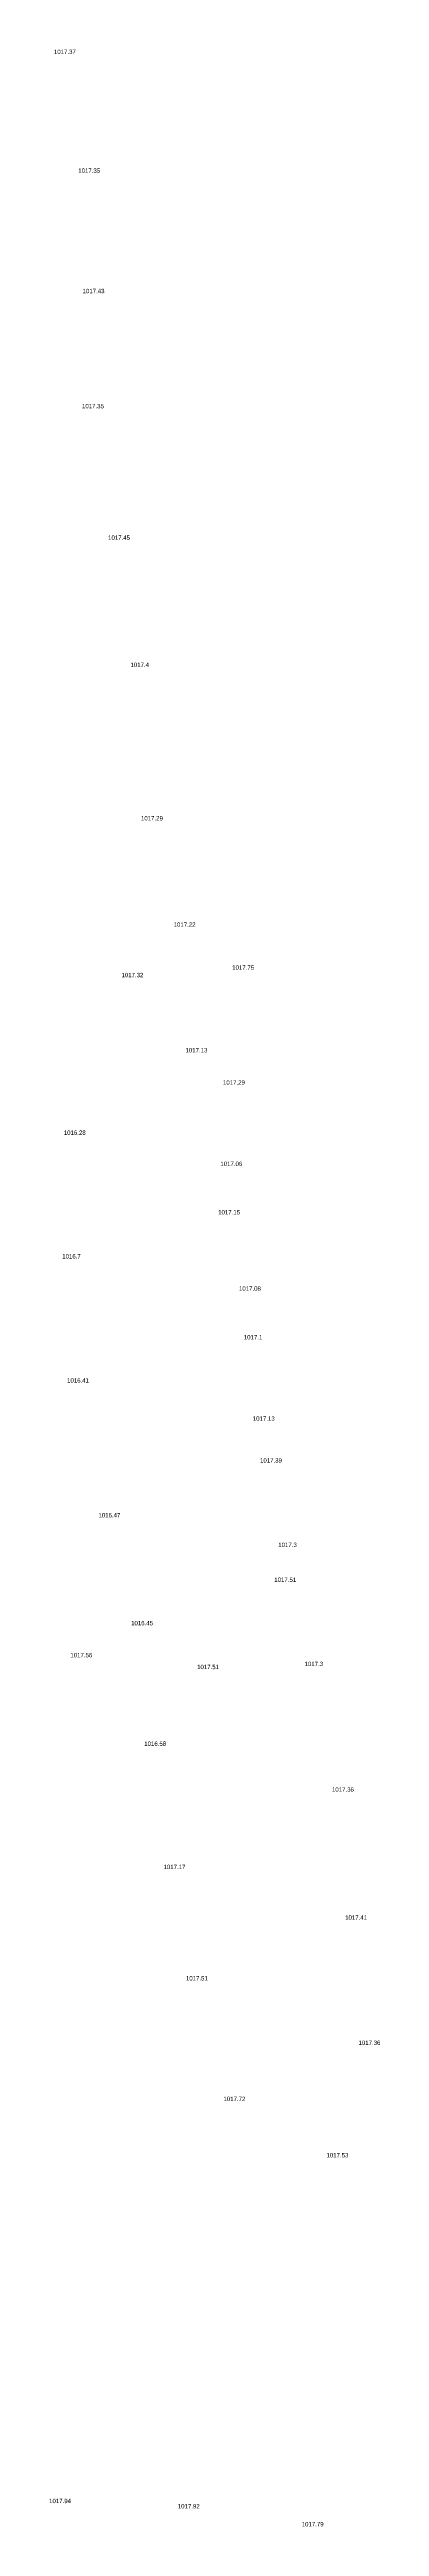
# Model space of a CAD drawing. Header units: inches. Extents: x 628884 to 629912, y 4519174 to 4520145.
# Drawn here: x 629514.4 to 629529.4, y 4519695.5 to 4519808.4 of the extents above; entities that cross this region are included whole.
import ezdxf

# ---------------------------------------------------------------- set-up
doc = ezdxf.new("R2010")
doc.units = ezdxf.units.IN
doc.header["$MEASUREMENT"] = 0

msp = doc.modelspace()

# ---------------------------------------------------------------- texts
for s, p in [('1017.37', (629514.59, 4519808.23, 1017.37)), ('1017.35', (629515.7, 4519802.81, 1017.35)), ('1017.43', (629515.9, 4519797.32, 1017.43)), ('1017.35', (629515.87, 4519792.07, 1017.35)), ('1017.45', (629517.06, 4519786.07, 1017.45)), ('1017.4', (629518.08, 4519780.27, 1017.4)), ('1017.29', (629518.56, 4519773.27, 1017.29)), ('1017.22', (629520.05, 4519768.42, 1017.22)), ('1017.32', (629517.67, 4519766.12, 1017.32)), ('1017.75', (629522.72, 4519766.46, 1017.75)), ('1017.13', (629520.59, 4519762.69, 1017.13)), ('1017.29', (629522.3, 4519761.22, 1017.29)), ('1016.28', (629515.04, 4519758.93, 1016.28)), ('1017.06', (629522.18, 4519757.51, 1017.06)), ('1017.15', (629522.08, 4519755.3, 1017.15)), ('1016.7', (629514.97, 4519753.29, 1016.7)), ('1017.08', (629523.03, 4519751.82, 1017.08)), ('1017.1', (629523.25, 4519749.6, 1017.1)), ('1016.41', (629515.19, 4519747.63, 1016.41)), ('1017.13', (629523.66, 4519745.89, 1017.13)), ('1017.39', (629523.99, 4519743.98, 1017.39)), ('1016.47', (629516.62, 4519741.48, 1016.47)), ('1017.3', (629524.82, 4519740.13, 1017.3)), ('1017.51', (629524.64, 4519738.54, 1017.51)), ('1016.45', (629518.11, 4519736.56, 1016.45)), ('1017.56', (629515.34, 4519735.1, 1017.56)), ('1017.51', (629521.12, 4519734.56, 1017.51)), ('1017.3', (629526.02, 4519734.7, 1017.3)), ('1016.58', (629518.71, 4519731.06, 1016.58)), ('1017.36', (629527.27, 4519728.97, 1017.36)), ('1017.17', (629519.59, 4519725.44, 1017.17)), ('1017.41', (629527.87, 4519723.13, 1017.41)), ('1017.51', (629520.61, 4519720.36, 1017.51)), ('1017.36', (629528.48, 4519717.42, 1017.36)), ('1017.72', (629522.32, 4519714.86, 1017.72)), ('1017.53', (629527.02, 4519712.29, 1017.53)), ('1017.94', (629514.37, 4519696.52, 1017.94)), ('1017.92', (629520.24, 4519696.28, 1017.92)), ('1017.79', (629525.89, 4519695.46, 1017.79))]:
    msp.add_text(s, height=0.2).set_placement(p)

doc.saveas('drawing.dxf')
